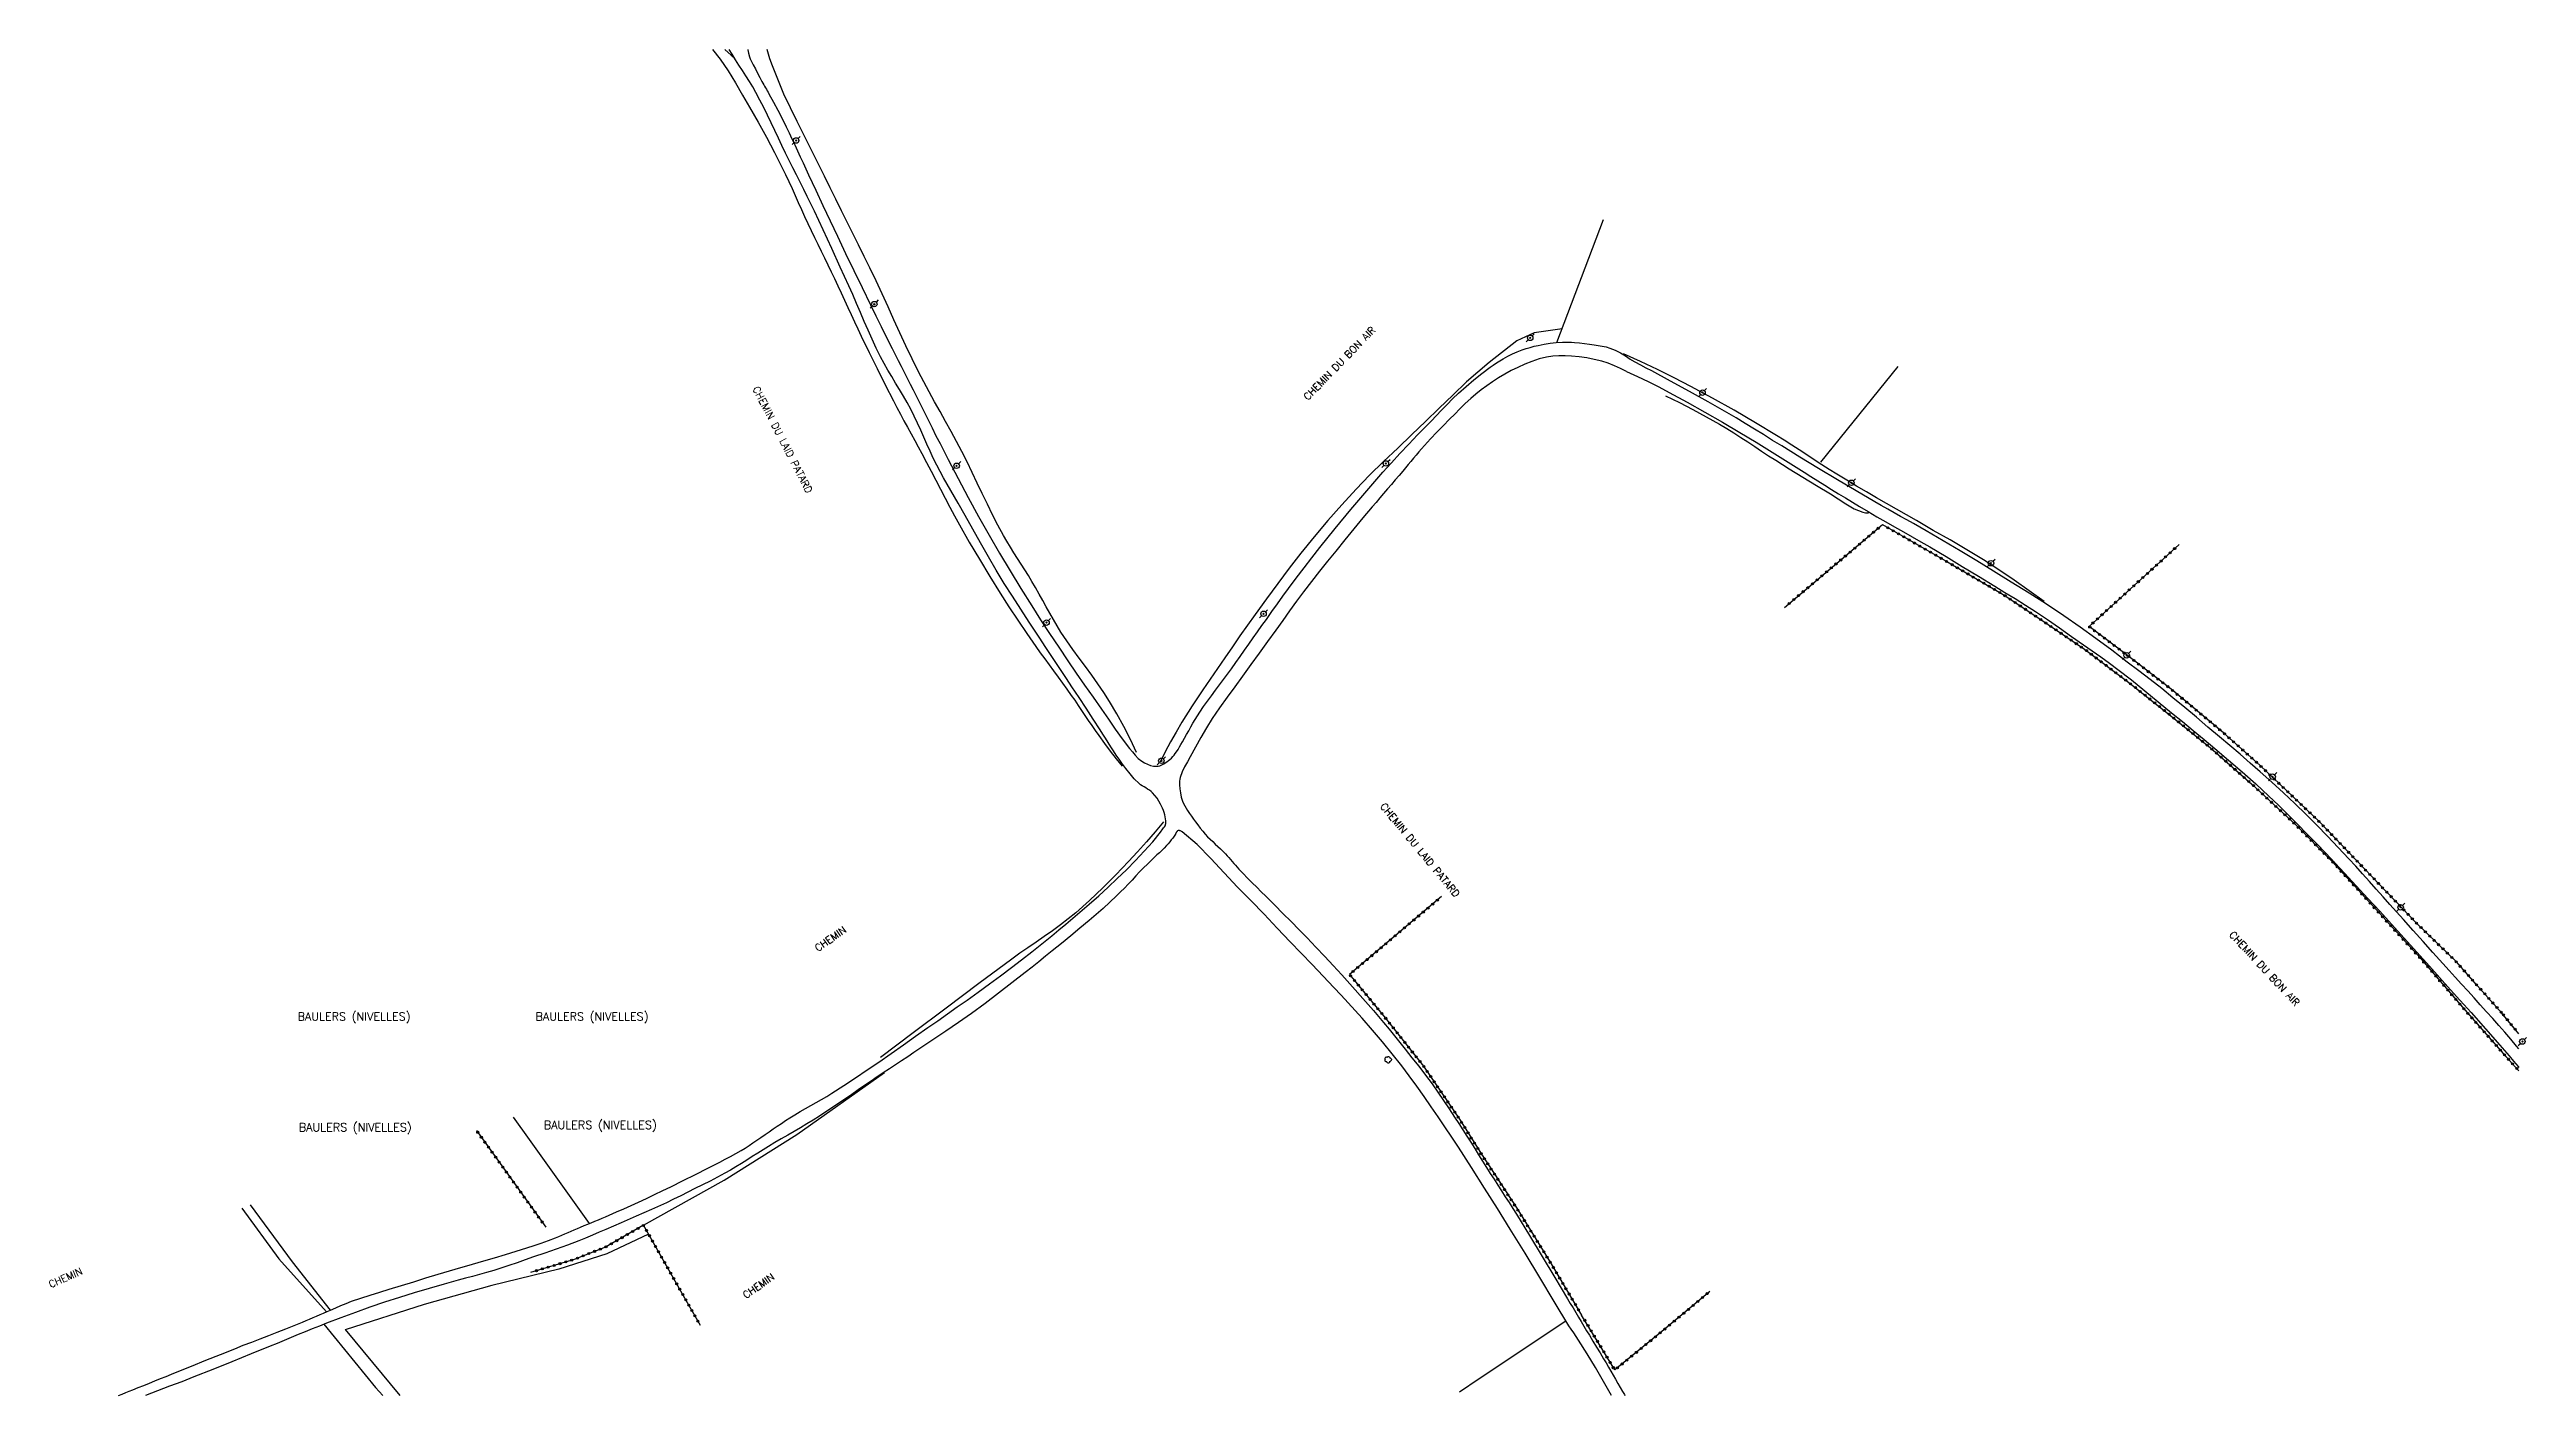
# Model space of a CAD drawing. Header units: millimetres. Extents: x 147000 to 148002, y 145000 to 146001.
# Drawn here: x 147397 to 148002, y 145671 to 146000 of the extents above; entities that cross this region are included whole.
import ezdxf
from ezdxf.enums import TextEntityAlignment as Align

# ---------------------------------------------------------------- set-up
doc = ezdxf.new("R2010")
doc.units = ezdxf.units.MM
doc.layers.get('0').update_dxf_attribs({"linetype": 'CONTINUOUS'})
for name, color, linetype in [('W0017', 7, 'CONTINUOUS'), ('W0071', 7, 'CONTINUOUS'), ('W0211', 2, 'CONTINUOUS'), ('W0300', 7, 'CONTINUOUS'), ('W0322', 7, 'CONTINUOUS'), ('W0323', 7, 'CONTINUOUS'), ('W0330', 7, 'CONTINUOUS'), ('W0473', 7, 'CONTINUOUS'), ('W0980', 7, 'CONTINUOUS'), ('W0989', 7, 'CONTINUOUS')]:
    doc.layers.add(name, color=color, linetype=linetype)
doc.styles.get("Standard").update_dxf_attribs({"font": 'romans.shx', "width": 0.85})

msp = doc.modelspace()

# ---------------------------------------------------------------- texts
at = {"layer": 'W0980'}
for p in [(147471, 145763.49), (147529.15, 145763.49), (147471.29, 145736.41), (147531.18, 145736.99)]:
    msp.add_text('BAULERS (NIVELLES)', height=2, dxfattribs=at).set_placement(p, align=Align.MIDDLE)
at = {"layer": 'W0989'}
for s, rotation, p in [('CHEMIN DU BON AIR', 45.76521, (147704.06, 145914.11)), ('CHEMIN DU LAID PATARD  ', 297.18367, (147568.33, 145917.12)), ('CHEMIN DU LAID PATARD  ', 309.49187, (147721.59, 145814.94)), ('CHEMIN', 35.12007, (147584.35, 145779.39)), ('CHEMIN DU BON AIR', 312.96036, (147929.03, 145783.51)), ('CHEMIN', 23.74011, (147396.85, 145697.24)), ('CHEMIN', 35.12007, (147566.77, 145694.56))]:
    msp.add_text(s, height=1.75, rotation=rotation, dxfattribs=at).set_placement(p)

# ---------------------------------------------------------------- blocks, each defined once
blk = doc.blocks.new('T473')
for p, q in [((-0.166667, 0.166667), (0.166667, -0.166667)), ((-0.166667, -0.166667), (0.166667, 0.166667)), ((0.500001, 0.500001), (1.000002, 1.000002)), ((-1.000002, -1.000002), (-0.500001, -0.500001))]:
    blk.add_line(p, q)
blk.add_ellipse((0, 0), major_axis=(0.471405, 0.471405), ratio=1, start_param=5.4977871438, end_param=11.780972451)
blk = doc.blocks.new('T300')
for p, q in [((-0.8, 0.51), (-0.86, 0.34)), ((-0.86, 0.34), (-0.86, 0.17)), ((-0.86, 0.17), (-0.74, 0.06)), ((-0.69, 0.63), (-0.8, 0.51)), ((-0.8, -0.06), (-0.74, 0.06)), ((-0.74, 0.06), (-0.69, 0.11)), ((-0.57, 0.69), (-0.69, 0.63)), ((-0.46, 0.69), (-0.57, 0.69)), ((-0.29, 0.63), (-0.46, 0.69)), ((-0.29, 0.63), (-0.17, 0.74)), ((-0.23, 0.57), (-0.29, 0.63)), ((-0.17, 0.74), (-0.06, 0.8)), ((-0.06, 0.8), (0.06, 0.8)), ((0.06, 0.8), (0.23, 0.74)), ((0.23, 0.74), (0.34, 0.63)), ((0.34, 0.63), (0.4, 0.51)), ((0.46, 0.46), (0.34, 0.46)), ((0.4, 0.51), (0.4, 0.46)), ((0.57, 0.4), (0.46, 0.46)), ((0.57, 0.4), (0.69, 0.29)), ((0.69, 0.29), (0.74, 0.17)), ((0.74, 0.06), (0.69, -0.17)), ((0.74, 0.17), (0.74, 0.06)), ((-0.8, -0.17), (-0.8, -0.06)), ((-0.8, -0.23), (-0.8, -0.17)), ((-0.74, -0.34), (-0.8, -0.23)), ((-0.69, -0.4), (-0.74, -0.34)), ((-0.51, -0.46), (-0.69, -0.4)), ((-0.4, -0.46), (-0.51, -0.46)), ((-0.4, -0.46), (-0.34, -0.46)), ((-0.34, -0.46), (-0.34, -0.4)), ((-0.34, -0.51), (-0.34, -0.46)), ((-0.29, -0.63), (-0.34, -0.51)), ((-0.17, -0.74), (-0.29, -0.63)), ((-0.06, -0.8), (-0.17, -0.74)), ((0.06, -0.8), (-0.06, -0.8)), ((0.17, -0.74), (0.06, -0.8)), ((0.23, -0.69), (0.17, -0.74)), ((0.29, -0.46), (0.23, -0.46)), ((0.29, -0.63), (0.23, -0.69)), ((0.46, -0.4), (0.29, -0.46)), ((0.34, -0.51), (0.29, -0.63)), ((0.34, -0.51), (0.34, -0.46)), ((0.57, -0.34), (0.46, -0.4)), ((0.63, -0.29), (0.57, -0.34)), ((0.69, -0.17), (0.63, -0.29))]:
    blk.add_line(p, q)
blk = doc.blocks.new('t323o')
at = {"color": 0, "linetype": 'Continuous'}
for radius in [0.25, 0.15]:
    blk.add_circle((0, 0), radius, dxfattribs=at)
blk = doc.blocks.new('t322o')
at = {"color": 0, "linetype": 'Continuous'}
for radius in [0.25, 0.15]:
    blk.add_circle((0, 0), radius, dxfattribs=at)

# ---------------------------------------------------------------- linework, layer by layer
at = {"layer": 'W0017'}
msp.add_lwpolyline([(147561.59, 146000), (147561.63, 145999.97), (147562.38, 145999.29), (147563.15, 145998.62), (147563.93, 145997.97)], dxfattribs=at)
at = {"layer": 'W0071'}
for points in [[(147413.45, 145671), (147414.32, 145671.34), (147415.19, 145671.69), (147416.05, 145672.03), (147416.92, 145672.38), (147418.28, 145672.92), (147419.64, 145673.47), (147420.99, 145674.02), (147422.35, 145674.57), (147423.71, 145675.12), (147425.06, 145675.67), (147426.42, 145676.22), (147427.78, 145676.77), (147431.29, 145678.19), (147434.81, 145679.62), (147438.32, 145681.03), (147441.85, 145682.44), (147443.92, 145683.26), (147445.99, 145684.06), (147448.07, 145684.86), (147450.15, 145685.66), (147452.23, 145686.46), (147454.3, 145687.28), (147456.37, 145688.1), (147458.43, 145688.94), (147459.29, 145689.3), (147460.14, 145689.66), (147460.99, 145690.03), (147461.84, 145690.4), (147462.69, 145690.78), (147463.54, 145691.15), (147464.4, 145691.52), (147465.25, 145691.89), (147466.52, 145692.43), (147467.79, 145692.98), (147469.06, 145693.52), (147470.35, 145694.02), (147472.65, 145694.81), (147474.96, 145695.54), (147477.29, 145696.24), (147479.61, 145696.95), (147482.59, 145697.88), (147485.56, 145698.81), (147488.54, 145699.72), (147491.53, 145700.63), (147492.92, 145701.05), (147494.32, 145701.46), (147495.72, 145701.87), (147497.12, 145702.27), (147498.52, 145702.68), (147499.92, 145703.08), (147501.32, 145703.49), (147502.71, 145703.9), (147505.35, 145704.68), (147507.99, 145705.46), (147510.62, 145706.25), (147513.25, 145707.08), (147515, 145707.67), (147516.75, 145708.27), (147518.49, 145708.89), (147520.21, 145709.54), (147520.99, 145709.85), (147521.76, 145710.17), (147522.52, 145710.49), (147523.28, 145710.82), (147524.05, 145711.16), (147524.81, 145711.49), (147525.57, 145711.82), (147526.34, 145712.15), (147527.21, 145712.51), (147528.08, 145712.88), (147528.96, 145713.24), (147529.83, 145713.6), (147530.7, 145713.97), (147531.58, 145714.33), (147532.45, 145714.7), (147533.32, 145715.07), (147535.11, 145715.85), (147536.91, 145716.63), (147538.7, 145717.41), (147540.48, 145718.22), (147542.47, 145719.15), (147544.44, 145720.11), (147546.42, 145721.07), (147548.39, 145722.04), (147551.4, 145723.53), (147554.41, 145725.02), (147557.4, 145726.54), (147560.39, 145728.07), (147561.69, 145728.74), (147563, 145729.42), (147564.29, 145730.11), (147565.56, 145730.85), (147566.54, 145731.46), (147567.5, 145732.1), (147568.46, 145732.76), (147569.42, 145733.41), (147570.42, 145734.09), (147571.42, 145734.77), (147572.41, 145735.46), (147573.41, 145736.15), (147574.4, 145736.84), (147575.41, 145737.51), (147576.42, 145738.18), (147577.44, 145738.83), (147578.71, 145739.62), (147580, 145740.38), (147581.3, 145741.13), (147582.6, 145741.86), (147583.91, 145742.6), (147585.2, 145743.34), (147586.5, 145744.1), (147587.77, 145744.88), (147590.67, 145746.73), (147593.55, 145748.63), (147596.4, 145750.56), (147599.24, 145752.5), (147602.24, 145754.58), (147605.23, 145756.68), (147608.21, 145758.8), (147611.2, 145760.91), (147613.6, 145762.59), (147616, 145764.27), (147618.39, 145765.96), (147620.77, 145767.66), (147623.5, 145769.62), (147626.23, 145771.59), (147628.93, 145773.58), (147631.62, 145775.6), (147634.11, 145777.52), (147636.57, 145779.45), (147639.02, 145781.41), (147641.46, 145783.38), (147643.18, 145784.79), (147644.9, 145786.22), (147646.61, 145787.65), (147648.3, 145789.1), (147650.63, 145791.12), (147652.96, 145793.15), (147655.25, 145795.22), (147657.5, 145797.33), (147659.73, 145799.52), (147661.92, 145801.74), (147664.06, 145804.01), (147666.14, 145806.34), (147666.8, 145807.11), (147667.43, 145807.91), (147668.04, 145808.72), (147668.64, 145809.54), (147668.82, 145809.77), (147669, 145810), (147669.16, 145810.24), (147669.28, 145810.51), (147669.31, 145810.63), (147669.33, 145810.74), (147669.34, 145810.86), (147669.35, 145810.98), (147669.34, 145811.1), (147669.34, 145811.21), (147669.33, 145811.33), (147669.32, 145811.45), (147669.27, 145811.96), (147669.2, 145812.47), (147669.1, 145812.97), (147668.97, 145813.47), (147668.79, 145814), (147668.57, 145814.52), (147668.33, 145815.02), (147668.07, 145815.51), (147667.64, 145816.25), (147667.2, 145816.98), (147666.69, 145817.67), (147666.12, 145818.32), (147665.75, 145818.66), (147665.34, 145818.96), (147664.91, 145819.23), (147664.47, 145819.49), (147664.04, 145819.74), (147663.61, 145820.01), (147663.19, 145820.3), (147662.8, 145820.62), (147661.65, 145821.76), (147660.6, 145822.99), (147659.6, 145824.27), (147658.64, 145825.56), (147657.92, 145826.54), (147657.23, 145827.55), (147656.56, 145828.57), (147655.91, 145829.59), (147655.26, 145830.62), (147654.62, 145831.65), (147653.97, 145832.68), (147653.31, 145833.7), (147651.59, 145836.34), (147649.86, 145838.98), (147648.14, 145841.62), (147646.41, 145844.25), (147645.1, 145846.23), (147643.79, 145848.2), (147642.47, 145850.17), (147641.16, 145852.14), (147639.84, 145854.11), (147638.53, 145856.09), (147637.23, 145858.07), (147635.93, 145860.06), (147633.9, 145863.2), (147631.88, 145866.35), (147629.88, 145869.51), (147627.93, 145872.71), (147625.99, 145876.03), (147624.1, 145879.38), (147622.22, 145882.74), (147620.34, 145886.09), (147618.58, 145889.15), (147616.8, 145892.2), (147615.04, 145895.28), (147613.38, 145898.39), (147612.54, 145900.08), (147611.74, 145901.79), (147610.97, 145903.5), (147610.22, 145905.23), (147609.46, 145906.95), (147608.69, 145908.67), (147607.89, 145910.37), (147607.04, 145912.06), (147606.16, 145913.69), (147605.24, 145915.3), (147604.29, 145916.89), (147603.33, 145918.47), (147602.37, 145920.06), (147601.42, 145921.65), (147600.51, 145923.27), (147599.64, 145924.9), (147598.58, 145927.04), (147597.57, 145929.19), (147596.6, 145931.36), (147595.65, 145933.55), (147594.72, 145935.73), (147593.78, 145937.92), (147592.83, 145940.1), (147591.86, 145942.27), (147589.79, 145946.84), (147587.71, 145951.4), (147585.61, 145955.95), (147583.47, 145960.49), (147582.61, 145962.27), (147581.74, 145964.04), (147580.86, 145965.81), (147579.98, 145967.58), (147579.1, 145969.35), (147578.21, 145971.12), (147577.33, 145972.88), (147576.45, 145974.66), (147575.55, 145976.51), (147574.67, 145978.37), (147573.79, 145980.24), (147572.92, 145982.11), (147572.03, 145983.97), (147571.12, 145985.82), (147570.18, 145987.66), (147569.2, 145989.48), (147568.42, 145990.85), (147567.6, 145992.2), (147566.76, 145993.54), (147565.91, 145994.87), (147565.05, 145996.2), (147564.19, 145997.52), (147563.35, 145998.86), (147562.64, 146000)], [(147567.21, 146000), (147567.22, 145999.91), (147567.4, 145999.07), (147567.63, 145998.25), (147567.82, 145997.74), (147568.05, 145997.25), (147568.3, 145996.77), (147568.55, 145996.29), (147569.07, 145995.25), (147569.59, 145994.21), (147570.12, 145993.18), (147570.67, 145992.15), (147570.88, 145991.77), (147571.09, 145991.4), (147571.3, 145991.03), (147571.52, 145990.65), (147571.74, 145990.28), (147571.95, 145989.91), (147572.16, 145989.54), (147572.37, 145989.16), (147573.46, 145987.16), (147574.52, 145985.15), (147575.57, 145983.12), (147576.59, 145981.09), (147577.3, 145979.64), (147577.99, 145978.17), (147578.68, 145976.71), (147579.35, 145975.24), (147580.03, 145973.76), (147580.7, 145972.29), (147581.37, 145970.82), (147582.05, 145969.36), (147583.81, 145965.6), (147585.56, 145961.84), (147587.32, 145958.09), (147589.1, 145954.34), (147591.1, 145950.15), (147593.11, 145945.97), (147595.14, 145941.79), (147597.17, 145937.62), (147598.48, 145934.94), (147599.8, 145932.26), (147601.12, 145929.58), (147602.45, 145926.91), (147603.18, 145925.46), (147603.92, 145924.01), (147604.66, 145922.57), (147605.4, 145921.12), (147606.14, 145919.68), (147606.88, 145918.23), (147607.62, 145916.79), (147608.35, 145915.34), (147609.33, 145913.39), (147610.3, 145911.45), (147611.26, 145909.5), (147612.23, 145907.55), (147613.19, 145905.6), (147614.17, 145903.66), (147615.15, 145901.72), (147616.15, 145899.78), (147618.59, 145895.13), (147621.06, 145890.48), (147623.58, 145885.87), (147626.16, 145881.28), (147628.7, 145876.92), (147631.29, 145872.59), (147633.92, 145868.29), (147636.59, 145864.01), (147638.75, 145860.62), (147640.95, 145857.25), (147643.17, 145853.91), (147645.41, 145850.57), (147647.45, 145847.59), (147649.51, 145844.63), (147651.58, 145841.68), (147653.66, 145838.74), (147655.33, 145836.32), (147656.99, 145833.89), (147658.69, 145831.48), (147660.5, 145829.16), (147661.17, 145828.33), (147661.87, 145827.49), (147662.62, 145826.71), (147663.47, 145826.02), (147664.15, 145825.62), (147664.86, 145825.29), (147665.6, 145825.03), (147666.37, 145824.85), (147666.74, 145824.81), (147667.12, 145824.8), (147667.49, 145824.83), (147667.86, 145824.91), (147668.22, 145825.04), (147668.56, 145825.23), (147668.88, 145825.43), (147669.19, 145825.64), (147669.58, 145825.91), (147669.97, 145826.18), (147670.34, 145826.48), (147670.7, 145826.79), (147671.04, 145827.15), (147671.36, 145827.52), (147671.66, 145827.91), (147671.94, 145828.31), (147672.33, 145828.91), (147672.69, 145829.52), (147673.04, 145830.14), (147673.39, 145830.75), (147673.92, 145831.66), (147674.44, 145832.58), (147674.95, 145833.49), (147675.47, 145834.41), (147675.99, 145835.32), (147676.52, 145836.23), (147677.07, 145837.13), (147677.64, 145838.01), (147678.56, 145839.38), (147679.5, 145840.72), (147680.48, 145842.05), (147681.46, 145843.37), (147682.45, 145844.68), (147683.44, 145845.99), (147684.43, 145847.3), (147685.39, 145848.63), (147686.47, 145850.14), (147687.53, 145851.64), (147688.6, 145853.15), (147689.66, 145854.66), (147690.72, 145856.18), (147691.78, 145857.69), (147692.84, 145859.2), (147693.91, 145860.7), (147695.26, 145862.6), (147696.61, 145864.5), (147697.97, 145866.39), (147699.35, 145868.27), (147701.23, 145870.79), (147703.12, 145873.3), (147705.04, 145875.79), (147706.98, 145878.26), (147710.76, 145882.93), (147714.58, 145887.56), (147718.45, 145892.15), (147722.39, 145896.69), (147724.46, 145899), (147726.56, 145901.28), (147728.69, 145903.54), (147730.83, 145905.79), (147731.95, 145906.95), (147733.09, 145908.11), (147734.23, 145909.27), (147735.37, 145910.43), (147736.72, 145911.83), (147738.06, 145913.25), (147739.42, 145914.64), (147740.83, 145915.99), (147742.7, 145917.65), (147744.63, 145919.26), (147746.6, 145920.82), (147748.6, 145922.32), (147749.37, 145922.87), (147750.14, 145923.41), (147750.94, 145923.92), (147751.75, 145924.4), (147752.89, 145925.01), (147754.05, 145925.58), (147755.23, 145926.11), (147756.44, 145926.59), (147757.39, 145926.92), (147758.36, 145927.2), (147759.33, 145927.45), (147760.31, 145927.67), (147761.79, 145927.96), (147763.28, 145928.19), (147764.77, 145928.37), (147766.27, 145928.48), (147767.01, 145928.5), (147767.75, 145928.48), (147768.49, 145928.44), (147769.23, 145928.39), (147770.44, 145928.28), (147771.64, 145928.16), (147772.84, 145928.01), (147774.04, 145927.83), (147775.01, 145927.68), (147775.97, 145927.53), (147776.94, 145927.32), (147777.87, 145927.03), (147779.18, 145926.49), (147780.44, 145925.85), (147781.64, 145925.11), (147782.79, 145924.29)], [(147781.95, 145921.33), (147780.48, 145922.07), (147778.98, 145922.72), (147777.44, 145923.3), (147775.88, 145923.79), (147774.05, 145924.26), (147772.2, 145924.64), (147770.33, 145924.91), (147768.45, 145925.08), (147766.93, 145925.15), (147765.41, 145925.15), (147763.89, 145925.04), (147762.38, 145924.82), (147760.56, 145924.36), (147758.78, 145923.76), (147757.04, 145923.05), (147755.33, 145922.29), (147753.73, 145921.51), (147752.17, 145920.67), (147750.64, 145919.76), (147749.14, 145918.8), (147747.77, 145917.83), (147746.43, 145916.82), (147745.13, 145915.76), (147743.85, 145914.67), (147742.51, 145913.45), (147741.21, 145912.19), (147739.93, 145910.9), (147738.66, 145909.61), (147737.11, 145908.03), (147735.56, 145906.44), (147734.03, 145904.83), (147732.53, 145903.19), (147731.86, 145902.43), (147731.19, 145901.66), (147730.54, 145900.88), (147729.89, 145900.1), (147729.24, 145899.32), (147728.59, 145898.53), (147727.94, 145897.75), (147727.29, 145896.97), (147726.35, 145895.87), (147725.41, 145894.78), (147724.47, 145893.68), (147723.53, 145892.59), (147722.58, 145891.5), (147721.64, 145890.4), (147720.71, 145889.31), (147719.77, 145888.2), (147717.53, 145885.52), (147715.3, 145882.83), (147713.08, 145880.13), (147710.87, 145877.41), (147708.88, 145874.94), (147706.91, 145872.46), (147704.95, 145869.97), (147703.02, 145867.45), (147701.29, 145865.13), (147699.6, 145862.78), (147697.92, 145860.43), (147696.23, 145858.08), (147694.2, 145855.27), (147692.17, 145852.46), (147690.15, 145849.64), (147688.12, 145846.83), (147686.23, 145844.25), (147684.33, 145841.69), (147682.45, 145839.1), (147680.66, 145836.45), (147679.25, 145834.16), (147677.9, 145831.83), (147676.6, 145829.48), (147675.33, 145827.11), (147674.65, 145825.9), (147673.95, 145824.68), (147673.32, 145823.41), (147672.84, 145822.08), (147672.74, 145821.63), (147672.69, 145821.18), (147672.68, 145820.72), (147672.69, 145820.27), (147672.77, 145819.27), (147672.91, 145818.27), (147673.13, 145817.28), (147673.42, 145816.31), (147673.67, 145815.7), (147673.97, 145815.11), (147674.31, 145814.54), (147674.65, 145813.98), (147675.12, 145813.27), (147675.61, 145812.58), (147676.12, 145811.91), (147676.63, 145811.23), (147677.2, 145810.47), (147677.77, 145809.7), (147678.36, 145808.95), (147678.99, 145808.22), (147679.57, 145807.58), (147680.18, 145806.97), (147680.8, 145806.38), (147681.43, 145805.79), (147682.06, 145805.2), (147682.69, 145804.61), (147683.31, 145804.01), (147683.91, 145803.4), (147684.33, 145802.94), (147684.74, 145802.48), (147685.14, 145802.01), (147685.54, 145801.54), (147685.94, 145801.07), (147686.35, 145800.6), (147686.76, 145800.14), (147687.17, 145799.68), (147688.25, 145798.55), (147689.34, 145797.43), (147690.44, 145796.32), (147691.55, 145795.22), (147692.67, 145794.12), (147693.78, 145793.03), (147694.89, 145791.93), (147695.99, 145790.82), (147697.97, 145788.83), (147699.96, 145786.84), (147701.93, 145784.84), (147703.89, 145782.83), (147706.03, 145780.59), (147708.17, 145778.34), (147710.28, 145776.08), (147712.38, 145773.79), (147714.96, 145770.91), (147717.53, 145768.01), (147720.07, 145765.09), (147722.57, 145762.14), (147723.9, 145760.54), (147725.21, 145758.93), (147726.51, 145757.3), (147727.8, 145755.68), (147729.48, 145753.57), (147731.15, 145751.46), (147732.81, 145749.33), (147734.41, 145747.16), (147735.83, 145745.16), (147737.21, 145743.12), (147738.57, 145741.07), (147739.92, 145739.01), (147740.91, 145737.49), (147741.9, 145735.96), (147742.87, 145734.42), (147743.85, 145732.88), (147744.82, 145731.35), (147745.78, 145729.81), (147746.76, 145728.27), (147747.73, 145726.73), (147748.64, 145725.3), (147749.56, 145723.87), (147750.47, 145722.44), (147751.39, 145721.01), (147752.3, 145719.58), (147753.21, 145718.15), (147754.12, 145716.72), (147755.02, 145715.28), (147758.18, 145710.14), (147761.3, 145704.98), (147764.4, 145699.81), (147767.51, 145694.64), (147768.18, 145693.52), (147768.85, 145692.41), (147769.51, 145691.29), (147770.18, 145690.18), (147770.85, 145689.06), (147771.51, 145687.95), (147772.18, 145686.83), (147772.85, 145685.72), (147773.72, 145684.28), (147774.59, 145682.83), (147775.46, 145681.39), (147776.33, 145679.94)], [(148000, 145755.75), (147999.43, 145756.41), (147997.98, 145758.09), (147996.52, 145759.77), (147995.06, 145761.45), (147993.59, 145763.12), (147992.07, 145764.81), (147990.55, 145766.5), (147989.02, 145768.19), (147987.49, 145769.87), (147985.96, 145771.55), (147984.43, 145773.23), (147982.9, 145774.91), (147981.37, 145776.6), (147978.96, 145779.27), (147976.56, 145781.95), (147974.16, 145784.63), (147971.75, 145787.31), (147970.09, 145789.18), (147968.43, 145791.04), (147966.77, 145792.91), (147965.11, 145794.78), (147963.45, 145796.65), (147961.78, 145798.51), (147960.1, 145800.36), (147958.4, 145802.2), (147955.83, 145804.95), (147953.24, 145807.68), (147950.62, 145810.38), (147947.96, 145813.05), (147945.21, 145815.7), (147942.42, 145818.31), (147939.6, 145820.89), (147936.76, 145823.44), (147934.31, 145825.6), (147931.83, 145827.73), (147929.33, 145829.84), (147926.84, 145831.96), (147924, 145834.38), (147921.17, 145836.8), (147918.32, 145839.2), (147915.44, 145841.57), (147912.69, 145843.79), (147909.91, 145845.98), (147907.11, 145848.14), (147904.29, 145850.28), (147900.47, 145853.17), (147896.62, 145856.03), (147892.74, 145858.84), (147888.81, 145861.58), (147884.57, 145864.4), (147880.28, 145867.14), (147875.95, 145869.82), (147871.62, 145872.49), (147867.52, 145875), (147863.41, 145877.48), (147859.28, 145879.93), (147855.14, 145882.36), (147853.58, 145883.25), (147852.02, 145884.14), (147850.45, 145885.01), (147848.88, 145885.88), (147847.31, 145886.75), (147845.74, 145887.62), (147844.17, 145888.51), (147842.62, 145889.4), (147838.02, 145892.1), (147833.44, 145894.83), (147828.87, 145897.59), (147824.31, 145900.35), (147822.08, 145901.71), (147819.85, 145903.09), (147817.63, 145904.47), (147815.41, 145905.86), (147813.18, 145907.24), (147810.95, 145908.61), (147808.7, 145909.96), (147806.45, 145911.29), (147801.89, 145913.89), (147797.29, 145916.41), (147792.68, 145918.91), (147788.07, 145921.42), (147786.73, 145922.14), (147785.4, 145922.87), (147784.06, 145923.6), (147782.72, 145924.32)], [(147781.94, 145921.3), (147784.58, 145920.08), (147787.2, 145918.82), (147789.8, 145917.52), (147792.38, 145916.18), (147796.74, 145913.82), (147801.06, 145911.39), (147805.35, 145908.9), (147809.62, 145906.39), (147813.57, 145904.01), (147817.49, 145901.59), (147821.4, 145899.14), (147825.31, 145896.71), (147827, 145895.66), (147828.69, 145894.6), (147830.37, 145893.54), (147832.05, 145892.48), (147833.74, 145891.43), (147835.43, 145890.38), (147837.13, 145889.34), (147838.83, 145888.31), (147840.96, 145887.04), (147843.11, 145885.8), (147845.26, 145884.56), (147847.41, 145883.34), (147849.57, 145882.11), (147851.72, 145880.89), (147853.87, 145879.65), (147856.01, 145878.4), (147859.99, 145876.04), (147863.97, 145873.65), (147867.93, 145871.26), (147871.89, 145868.84), (147874.39, 145867.31), (147876.9, 145865.78), (147879.39, 145864.22), (147881.86, 145862.63), (147884.82, 145860.64), (147887.76, 145858.6), (147890.67, 145856.55), (147893.59, 145854.49), (147895.7, 145853), (147897.81, 145851.52), (147899.91, 145850.02), (147901.98, 145848.48), (147905.31, 145845.89), (147908.58, 145843.23), (147911.83, 145840.54), (147915.09, 145837.87), (147917.75, 145835.71), (147920.41, 145833.55), (147923.05, 145831.37), (147925.68, 145829.17), (147929.03, 145826.3), (147932.36, 145823.42), (147935.66, 145820.49), (147938.91, 145817.51), (147941.27, 145815.26), (147943.6, 145812.97), (147945.9, 145810.65), (147948.18, 145808.32), (147950.49, 145805.94), (147952.78, 145803.54), (147955.06, 145801.12), (147957.33, 145798.7), (147960.22, 145795.59), (147963.09, 145792.47), (147965.96, 145789.35), (147968.81, 145786.21), (147971.93, 145782.79), (147975.03, 145779.36), (147978.13, 145775.92), (147981.23, 145772.47), (147984.77, 145768.53), (147988.32, 145764.59), (147991.84, 145760.64), (147995.34, 145756.65), (147996.47, 145755.35), (147997.58, 145754.04), (147998.69, 145752.73), (147999.8, 145751.41), (148000, 145751.17)], [(147767.81, 145688.03), (147764.28, 145693.96), (147760.72, 145699.87), (147757.13, 145705.77), (147753.51, 145711.64), (147750.38, 145716.68), (147747.23, 145721.7), (147744.05, 145726.7), (147740.83, 145731.68), (147739.2, 145734.17), (147737.56, 145736.64), (147735.9, 145739.1), (147734.21, 145741.55), (147732.44, 145744.08), (147730.66, 145746.6), (147728.85, 145749.1), (147726.99, 145751.56), (147724.65, 145754.53), (147722.26, 145757.45), (147719.83, 145760.33), (147717.35, 145763.19), (147715.65, 145765.09), (147713.92, 145766.97), (147712.17, 145768.83), (147710.42, 145770.69), (147707.77, 145773.5), (147705.11, 145776.31), (147702.44, 145779.11), (147699.77, 145781.91), (147696.55, 145785.26), (147693.34, 145788.62), (147690.11, 145791.96), (147686.86, 145795.29), (147683.6, 145798.74), (147680.38, 145802.27), (147677.01, 145805.69), (147673.34, 145808.76), (147673.22, 145808.84), (147673.09, 145808.92), (147672.95, 145808.99), (147672.81, 145809.04), (147672.7, 145809.07), (147672.57, 145809.09), (147672.45, 145809.1), (147672.33, 145809.07), (147672.23, 145809.03), (147672.15, 145808.96), (147672.09, 145808.89), (147672.02, 145808.81), (147671.97, 145808.74), (147671.93, 145808.66), (147671.89, 145808.58), (147671.85, 145808.5), (147671.82, 145808.42), (147671.78, 145808.34), (147671.75, 145808.27), (147671.7, 145808.19), (147671.55, 145807.95), (147671.39, 145807.72), (147671.22, 145807.49), (147671.05, 145807.26), (147670.67, 145806.78), (147670.29, 145806.31), (147669.89, 145805.85), (147669.48, 145805.4), (147668.93, 145804.81), (147668.35, 145804.24), (147667.77, 145803.68), (147667.18, 145803.13), (147666.59, 145802.58), (147666, 145802.03), (147665.41, 145801.47), (147664.84, 145800.9), (147663.89, 145799.94), (147662.95, 145798.96), (147662.01, 145797.98), (147661.09, 145797), (147660.16, 145796.01), (147659.22, 145795.04), (147658.27, 145794.07), (147657.3, 145793.12), (147655.67, 145791.57), (147654, 145790.05), (147652.31, 145788.55), (147650.61, 145787.08), (147648.37, 145785.19), (147646.11, 145783.35), (147643.83, 145781.52), (147641.55, 145779.68), (147639.92, 145778.36), (147638.29, 145777.03), (147636.66, 145775.72), (147635.01, 145774.41), (147631.75, 145771.86), (147628.48, 145769.33), (147625.19, 145766.83), (147621.85, 145764.38), (147618.73, 145762.18), (147615.58, 145760.04), (147612.41, 145757.93), (147609.24, 145755.8), (147607.75, 145754.81), (147606.27, 145753.81), (147604.78, 145752.82), (147603.28, 145751.83), (147601.79, 145750.84), (147600.3, 145749.84), (147598.81, 145748.85), (147597.33, 145747.85), (147595.75, 145746.78), (147594.18, 145745.7), (147592.61, 145744.61), (147591.04, 145743.52), (147589.47, 145742.43), (147587.89, 145741.36), (147586.3, 145740.3), (147584.7, 145739.26), (147583.17, 145738.3), (147581.63, 145737.37), (147580.07, 145736.44), (147578.51, 145735.53), (147576.95, 145734.62), (147575.39, 145733.71), (147573.83, 145732.8), (147572.28, 145731.87), (147570.95, 145731.05), (147569.62, 145730.22), (147568.3, 145729.39), (147566.98, 145728.55), (147565.65, 145727.72), (147564.32, 145726.9), (147562.98, 145726.1), (147561.62, 145725.33), (147559.81, 145724.35), (147557.97, 145723.42), (147556.12, 145722.51), (147554.28, 145721.59), (147552.54, 145720.71), (147550.81, 145719.82), (147549.07, 145718.95), (147547.31, 145718.11), (147543.64, 145716.42), (147539.95, 145714.8), (147536.24, 145713.2), (147532.53, 145711.61), (147530.87, 145710.88), (147529.22, 145710.16), (147527.55, 145709.45), (147525.88, 145708.78), (147523.13, 145707.75), (147520.37, 145706.77), (147517.59, 145705.81), (147514.82, 145704.85), (147512.83, 145704.15), (147510.84, 145703.44), (147508.84, 145702.75), (147506.83, 145702.09), (147505.11, 145701.57), (147503.39, 145701.07), (147501.66, 145700.58), (147499.93, 145700.11), (147498.2, 145699.64), (147496.47, 145699.17), (147494.74, 145698.68), (147493.02, 145698.19), (147489.36, 145697.12), (147485.7, 145696.05), (147482.06, 145694.95), (147478.43, 145693.79), (147474.86, 145692.57), (147471.31, 145691.3), (147467.77, 145689.99), (147464.24, 145688.65), (147462.52, 145687.97), (147460.79, 145687.28), (147459.07, 145686.58), (147457.36, 145685.87), (147455.64, 145685.16), (147453.93, 145684.45), (147452.21, 145683.74), (147450.49, 145683.04), (147445.83, 145681.14), (147441.16, 145679.25), (147436.49, 145677.37), (147431.81, 145675.52), (147428.87, 145674.37), (147425.92, 145673.24), (147422.97, 145672.12), (147420.02, 145671)], [(147778.29, 145671), (147776.31, 145674.41), (147774.32, 145677.82), (147772.29, 145681.21), (147770.2, 145684.55), (147769.62, 145685.44), (147769.03, 145686.31), (147768.43, 145687.18), (147767.81, 145688.03)], [(147776.33, 145679.94), (147776.93, 145678.96), (147777.52, 145677.96), (147778.1, 145676.96), (147778.67, 145675.96), (147779.24, 145674.95), (147779.81, 145673.95), (147780.39, 145672.95), (147780.98, 145671.95), (147781.12, 145671.71), (147781.27, 145671.48), (147781.41, 145671.24), (147781.55, 145671)]]:
    msp.add_lwpolyline(points, dxfattribs=at)
at = {"layer": 'W0211'}
for points in [[(147558.58, 146000), (147560.43, 145997.65), (147562.41, 145994.81), (147564.22, 145991.87), (147565.94, 145988.88), (147567.65, 145985.88), (147569.72, 145982.24), (147571.74, 145978.56), (147573.71, 145974.86), (147575.61, 145971.12), (147576.44, 145969.44), (147577.24, 145967.73), (147578.02, 145966.03), (147578.78, 145964.31), (147579.54, 145962.59), (147580.31, 145960.88), (147581.08, 145959.17), (147581.87, 145957.46), (147582.67, 145955.78), (147583.48, 145954.09), (147584.3, 145952.41), (147585.12, 145950.73), (147585.94, 145949.06), (147586.76, 145947.38), (147587.57, 145945.69), (147588.38, 145944.01), (147589.2, 145942.26), (147590.01, 145940.5), (147590.82, 145938.74), (147591.63, 145936.98), (147592.44, 145935.22), (147593.25, 145933.46), (147594.07, 145931.71), (147594.9, 145929.96), (147596.83, 145925.98), (147598.78, 145922), (147600.76, 145918.04), (147602.78, 145914.1), (147603.63, 145912.48), (147604.49, 145910.87), (147605.36, 145909.27), (147606.23, 145907.67), (147607.11, 145906.07), (147607.98, 145904.47), (147608.85, 145902.87), (147609.72, 145901.27), (147610.87, 145899.09), (147612.01, 145896.9), (147613.14, 145894.71), (147614.27, 145892.52), (147615.4, 145890.33), (147616.55, 145888.15), (147617.72, 145885.98), (147618.91, 145883.82), (147621.32, 145879.59), (147623.79, 145875.39), (147626.32, 145871.22), (147628.89, 145867.08), (147631.01, 145863.79), (147633.18, 145860.53), (147635.38, 145857.29), (147637.61, 145854.06), (147638.67, 145852.56), (147639.75, 145851.07), (147640.83, 145849.58), (147641.92, 145848.1), (147643.01, 145846.62), (147644.1, 145845.13), (147645.18, 145843.64), (147646.24, 145842.14), (147647.09, 145840.92), (147647.92, 145839.69), (147648.75, 145838.45), (147649.58, 145837.21), (147650.4, 145835.98), (147651.24, 145834.74), (147652.08, 145833.52), (147652.94, 145832.31), (147654.34, 145830.4), (147655.76, 145828.51), (147657.21, 145826.64), (147658.68, 145824.79)], [(147662.18, 145828.15), (147660.68, 145831.35), (147659.08, 145834.5), (147657.39, 145837.59), (147655.59, 145840.64), (147654.2, 145842.82), (147652.74, 145844.96), (147651.24, 145847.06), (147649.7, 145849.15), (147648.16, 145851.22), (147646.64, 145853.31), (147645.16, 145855.44), (147643.73, 145857.6), (147642.79, 145859.12), (147641.88, 145860.66), (147641, 145862.21), (147640.13, 145863.78), (147639.26, 145865.34), (147638.4, 145866.9), (147637.52, 145868.46), (147636.61, 145870), (147635.76, 145871.41), (147634.88, 145872.81), (147634, 145874.2), (147633.11, 145875.58), (147632.23, 145876.97), (147631.36, 145878.37), (147630.51, 145879.79), (147629.69, 145881.22), (147628.33, 145883.74), (147627.02, 145886.29), (147625.75, 145888.86), (147624.51, 145891.44), (147623.28, 145894.03), (147622.04, 145896.61), (147620.77, 145899.18), (147619.48, 145901.73), (147618.18, 145904.19), (147616.86, 145906.63), (147615.52, 145909.05), (147614.17, 145911.48), (147612.83, 145913.9), (147611.5, 145916.33), (147610.19, 145918.78), (147608.93, 145921.25), (147607.37, 145924.38), (147605.86, 145927.54), (147604.38, 145930.71), (147602.92, 145933.9), (147601.47, 145937.08), (147600.01, 145940.26), (147598.54, 145943.43), (147597.03, 145946.6), (147595.67, 145949.41), (147594.29, 145952.22), (147592.89, 145955.02), (147591.49, 145957.82), (147590.1, 145960.61), (147588.7, 145963.41), (147587.32, 145966.22), (147585.95, 145969.03), (147582.64, 145975.71), (147579.26, 145982.37), (147576.04, 145989.11), (147573.2, 145996.02), (147572.61, 145997.7), (147572.07, 145999.4), (147571.91, 146000)], [(147883.99, 145865.08), (147880.35, 145867.72), (147876.66, 145870.29), (147872.93, 145872.8), (147869.16, 145875.24), (147865.11, 145877.73), (147861.01, 145880.12), (147856.89, 145882.47), (147852.78, 145884.84), (147850.35, 145886.26), (147847.91, 145887.66), (147845.46, 145889.06), (147843.02, 145890.45), (147840.58, 145891.86), (147838.15, 145893.27), (147835.73, 145894.71), (147833.32, 145896.17), (147831.46, 145897.32), (147829.62, 145898.51), (147827.79, 145899.7), (147825.97, 145900.91), (147824.14, 145902.12), (147822.31, 145903.31), (147820.46, 145904.49), (147818.6, 145905.64), (147813.43, 145908.76), (147808.22, 145911.81), (147802.97, 145914.79), (147797.65, 145917.66), (147793.59, 145919.76), (147789.48, 145921.78), (147785.34, 145923.73), (147781.17, 145925.6)], [(147742.84, 145918.77), (147739.48, 145915.55), (147736.13, 145912.33), (147732.79, 145909.1), (147729.45, 145905.86), (147726.01, 145902.56), (147722.56, 145899.28), (147719.15, 145895.96), (147715.83, 145892.55), (147712.34, 145888.73), (147708.94, 145884.84), (147705.61, 145880.88), (147702.35, 145876.88), (147699.48, 145873.2), (147696.68, 145869.47), (147693.92, 145865.71), (147691.19, 145861.93), (147689.31, 145859.3), (147687.45, 145856.65), (147685.61, 145853.99), (147683.79, 145851.32), (147681.1, 145847.42), (147678.42, 145843.51), (147675.78, 145839.57), (147673.26, 145835.55), (147671.85, 145833.16), (147670.49, 145830.74), (147669.19, 145828.29), (147667.94, 145825.81)], [(147791.48, 145915.37), (147794.83, 145913.73), (147798.14, 145912.03), (147801.41, 145910.25), (147804.64, 145908.41), (147806.4, 145907.37), (147808.13, 145906.29), (147809.84, 145905.18), (147811.54, 145904.07), (147813.24, 145902.94), (147814.94, 145901.82), (147816.65, 145900.71), (147818.37, 145899.61), (147821.69, 145897.53), (147825.02, 145895.46), (147828.36, 145893.41), (147831.73, 145891.4), (147833.64, 145890.19), (147835.54, 145888.93), (147837.54, 145887.76), (147839.67, 145886.89), (147840, 145886.8), (147840.34, 145886.76), (147840.68, 145886.75), (147841.02, 145886.77)], [(147668.78, 145811.26), (147666.71, 145808.76), (147664.6, 145806.31), (147662.43, 145803.9), (147660.23, 145801.53), (147657.13, 145798.29), (147653.98, 145795.09), (147650.74, 145791.98), (147647.38, 145789), (147645.5, 145787.48), (147643.58, 145786.01), (147641.63, 145784.59), (147639.65, 145783.2), (147637.66, 145781.83), (147635.67, 145780.46), (147633.7, 145779.08), (147631.74, 145777.66), (147623.69, 145771.7), (147615.65, 145765.71), (147607.64, 145759.68), (147599.66, 145753.63)]]:
    msp.add_lwpolyline(points, dxfattribs=at)
at = {"layer": 'W0322'}
for points in [[(147844.49, 145883.86), (147860.18, 145874.83)], [(148000, 145759.36), (147995.84, 145764.47)]]:
    msp.add_lwpolyline(points, dxfattribs=at)
at = {"layer": 'W0323'}
for points in [[(147820.5, 145863.61), (147844.49, 145883.86)], [(147995.84, 145764.47), (147989.85, 145771.16), (147984.69, 145776.98), (147975.09, 145786.31), (147951.25, 145811.19), (147936.75, 145824.96), (147927.76, 145833), (147914.97, 145843.64), (147904.3, 145851.9), (147894.94, 145858.95), (147916.97, 145879.01)], [(147860.17, 145874.83), (147873.94, 145866.8), (147882.67, 145860.97), (147893.87, 145853.39), (147904.69, 145845.27), (147914.15, 145837.82), (147924.6, 145829.31), (147934.7, 145820.45), (147945.2, 145810.7), (147954.34, 145801.56), (147964.26, 145790.65), (147975.84, 145777.94), (147986.18, 145765.89), (147996.81, 145753.87), (148000, 145750.34)], [(147736.74, 145792.96), (147714.24, 145773.91), (147722.97, 145763.31), (147732.32, 145751.51), (147741.1, 145738.57), (147746.61, 145729.72), (147755.09, 145716.77), (147763.27, 145703.56), (147770.96, 145690.66)], [(147500.88, 145735.79), (147517.83, 145712.18)], [(147555.65, 145688.07), (147551.2, 145695.89), (147541.74, 145712.6), (147532.46, 145707.29), (147524.79, 145704.26), (147514.12, 145701.08)], [(147802.3, 145696.44), (147790.53, 145686.61), (147779.04, 145677.23), (147770.96, 145690.66)]]:
    msp.add_lwpolyline(points, dxfattribs=at)
at = {"layer": 'W0330'}
for points in [[(147764.93, 145928.41), (147776.28, 145958.46)], [(147766.18, 145931.75), (147759.32, 145930.77), (147755.14, 145928.77), (147748.33, 145923.49), (147742.83, 145918.76)], [(147848.21, 145922.49), (147829.33, 145899.13)], [(147541.71, 145712.59), (147561.46, 145723.61), (147579.21, 145734.8), (147600.57, 145749.93)], [(147528.54, 145713.07), (147513.87, 145733.57), (147509.99, 145739.01)], [(147443.55, 145716.75), (147452.61, 145704.44), (147464.22, 145691.44)], [(147465.27, 145691.88), (147455.98, 145703.68), (147445.71, 145717.61)], [(147542.98, 145710.4), (147532.76, 145705.59), (147521.02, 145701.86), (147504.68, 145697.87), (147488.14, 145693.26), (147468.78, 145687.08)], [(147463.63, 145688.4), (147476.27, 145672.99), (147478.04, 145671)], [(147767.12, 145689.15), (147745.91, 145675.07), (147741.08, 145671.78)], [(147468.79, 145687.09), (147482.18, 145671)]]:
    msp.add_lwpolyline(points, dxfattribs=at)

# ---------------------------------------------------------------- block references
at = {"layer": 'W0300'}
msp.add_blockref('T300', (147723.72, 145753.02), dxfattribs=at)
at = {"layer": 'W0322'}
for p, rotation in [((147845.79, 145883.11), 330.1012353454948), ((147847.09, 145882.36), 330.1012353454948), ((147848.39, 145881.61), 330.1012353454948), ((147849.69, 145880.86), 330.1012353454948), ((147850.99, 145880.12), 330.1012353454948), ((147852.29, 145879.37), 330.1012353454948), ((147853.59, 145878.62), 330.1012353454948), ((147854.89, 145877.87), 330.1012353454948), ((147856.19, 145877.13), 330.1012353454948), ((147857.49, 145876.38), 330.1012353454948), ((147858.79, 145875.63), 330.1012353454948), ((147860.09, 145874.88), 330.1012353454948), ((147996.21, 145764.02), 129.1406787161097), ((147997.16, 145762.85), 129.1406787161097), ((147998.11, 145761.69), 129.1406787161097), ((147999.05, 145760.53), 129.1406787161097)]:
    msp.add_blockref('t322o', p, dxfattribs=dict(at, rotation=rotation))
at = {"layer": 'W0323'}
for p, rotation in [((147842.28, 145881.99), 40.16763369098831), ((147843.43, 145882.96), 40.16763369098831), ((147834.26, 145875.22), 40.16763369098831), ((147835.4, 145876.19), 40.16763369098831), ((147836.55, 145877.16), 40.16763369098831), ((147837.7, 145878.12), 40.16763369098831), ((147838.84, 145879.09), 40.16763369098831), ((147839.99, 145880.06), 40.16763369098831), ((147841.13, 145881.03), 40.16763369098831), ((147913.64, 145875.98), 42.31157491855769), ((147914.75, 145876.99), 42.31157491855769), ((147915.86, 145878), 42.31157491855769), ((147827.38, 145869.42), 40.16763369098831), ((147828.53, 145870.38), 40.16763369098831), ((147829.67, 145871.35), 40.16763369098831), ((147830.82, 145872.32), 40.16763369098831), ((147831.96, 145873.29), 40.16763369098831), ((147833.11, 145874.25), 40.16763369098831), ((147861.47, 145874.08), 329.7502917027879), ((147862.76, 145873.32), 329.7502917027879), ((147864.06, 145872.56), 329.7502917027879), ((147865.35, 145871.81), 329.7502917027879), ((147866.65, 145871.05), 329.7502917027879), ((147867.94, 145870.3), 329.7502917027879), ((147869.24, 145869.54), 329.7502917027879), ((147906.99, 145869.92), 42.31157491855769), ((147908.1, 145870.93), 42.31157491855769), ((147909.21, 145871.94), 42.31157491855769), ((147910.32, 145872.95), 42.31157491855769), ((147911.43, 145873.96), 42.31157491855769), ((147912.54, 145874.97), 42.31157491855769), ((147821.65, 145864.58), 40.16763369098831), ((147822.8, 145865.55), 40.16763369098831), ((147823.94, 145866.51), 40.16763369098831), ((147825.09, 145867.48), 40.16763369098831), ((147826.23, 145868.45), 40.16763369098831), ((147870.54, 145868.79), 329.7502917027879), ((147871.83, 145868.03), 329.7502917027879), ((147873.13, 145867.27), 329.7502917027879), ((147874.41, 145866.49), 326.2569495230867), ((147875.65, 145865.66), 326.2569495230867), ((147876.9, 145864.82), 326.2569495230867), ((147878.15, 145863.99), 326.2569495230867), ((147879.39, 145863.16), 326.2569495230867), ((147900.33, 145863.87), 42.31157491855769), ((147901.44, 145864.88), 42.31157491855769), ((147902.55, 145865.89), 42.31157491855769), ((147903.66, 145866.9), 42.31157491855769), ((147904.77, 145867.91), 42.31157491855769), ((147905.88, 145868.92), 42.31157491855769), ((147880.64, 145862.32), 326.2569495230867), ((147881.89, 145861.49), 326.2569495230867), ((147883.13, 145860.65), 325.9057775894883), ((147884.38, 145859.81), 325.9057775894883), ((147885.62, 145858.97), 325.9057775894883), ((147886.86, 145858.13), 325.9057775894883), ((147888.1, 145857.29), 325.9057775894883), ((147895.1, 145858.83), 143.0068689875512), ((147895.9, 145859.83), 42.31157491855769), ((147896.3, 145857.93), 143.0068689875512), ((147897.01, 145860.84), 42.31157491855769), ((147897.5, 145857.03), 143.0068689875512), ((147898.11, 145861.85), 42.31157491855769), ((147899.22, 145862.86), 42.31157491855769), ((147889.35, 145856.45), 325.9057775894883), ((147890.59, 145855.61), 325.9057775894883), ((147891.83, 145854.77), 325.9057775894883), ((147893.07, 145853.93), 325.9057775894883), ((147894.3, 145853.07), 323.1216322854913), ((147895.5, 145852.17), 323.1216322854913), ((147896.7, 145851.27), 323.1216322854913), ((147898.7, 145856.12), 143.0068689875512), ((147899.89, 145855.22), 143.0068689875512), ((147901.09, 145854.32), 143.0068689875512), ((147902.29, 145853.42), 143.0068689875512), ((147903.49, 145852.51), 143.0068689875512), ((147904.68, 145851.61), 142.2556847638489), ((147897.9, 145850.36), 323.1216322854913), ((147899.1, 145849.46), 323.1216322854913), ((147900.3, 145848.56), 323.1216322854913), ((147901.5, 145847.66), 323.1216322854913), ((147902.7, 145846.76), 323.1216322854913), ((147903.9, 145845.86), 323.1216322854913), ((147905.09, 145844.95), 321.8029692854317), ((147905.87, 145850.69), 142.2556847638489), ((147907.05, 145849.77), 142.2556847638489), ((147908.24, 145848.85), 142.2556847638489), ((147909.43, 145847.93), 142.2556847638489), ((147910.61, 145847.02), 142.2556847638489), ((147911.8, 145846.1), 142.2556847638489), ((147912.98, 145845.18), 142.2556847638489), ((147906.27, 145844.03), 321.8029692854317), ((147907.45, 145843.1), 321.8029692854317), ((147908.63, 145842.17), 321.8029692854317), ((147909.81, 145841.24), 321.8029692854317), ((147910.98, 145840.32), 321.8029692854317), ((147912.16, 145839.39), 321.8029692854317), ((147914.17, 145844.26), 142.2556847638489), ((147915.35, 145843.33), 140.2283820890113), ((147916.5, 145842.37), 140.2283820890113), ((147917.65, 145841.41), 140.2283820890113), ((147918.8, 145840.45), 140.2283820890113), ((147919.96, 145839.49), 140.2283820890113), ((147913.34, 145838.46), 321.8029692854317), ((147914.52, 145837.53), 320.8195044164328), ((147915.68, 145836.58), 320.8195044164328), ((147916.84, 145835.63), 320.8195044164328), ((147918, 145834.68), 320.8195044164328), ((147919.17, 145833.74), 320.8195044164328), ((147920.33, 145832.79), 320.8195044164328), ((147921.11, 145838.53), 140.2283820890113), ((147922.26, 145837.57), 140.2283820890113), ((147923.42, 145836.61), 140.2283820890113), ((147924.57, 145835.65), 140.2283820890113), ((147925.72, 145834.69), 140.2283820890113), ((147926.87, 145833.73), 140.2283820890113), ((147928.02, 145832.76), 138.2023723294858), ((147921.49, 145831.84), 320.8195044164328), ((147922.66, 145830.89), 320.8195044164328), ((147923.82, 145829.95), 320.8195044164328), ((147924.97, 145828.99), 318.7523207531219), ((147926.1, 145828), 318.7523207531219), ((147927.22, 145827.01), 318.7523207531219), ((147929.14, 145831.76), 138.2023723294858), ((147930.26, 145830.76), 138.2023723294858), ((147931.37, 145829.77), 138.2023723294858), ((147932.49, 145828.77), 138.2023723294858), ((147933.61, 145827.77), 138.2023723294858), ((147934.73, 145826.77), 138.2023723294858), ((147928.35, 145826.02), 318.7523207531219), ((147929.48, 145825.03), 318.7523207531219), ((147930.61, 145824.04), 318.7523207531219), ((147931.74, 145823.05), 318.7523207531219), ((147932.86, 145822.06), 318.7523207531219), ((147933.99, 145821.07), 318.7523207531219), ((147935.85, 145825.77), 138.2023723294858), ((147936.96, 145824.76), 136.4795012150686), ((147938.05, 145823.73), 136.4795012150686), ((147939.14, 145822.69), 136.4795012150686), ((147940.22, 145821.66), 136.4795012150686), ((147941.31, 145820.63), 136.4795012150686), ((147935.11, 145820.07), 317.1357508515355), ((147936.21, 145819.05), 317.1357508515355), ((147937.31, 145818.03), 317.1357508515355), ((147938.41, 145817.01), 317.1357508515355), ((147939.51, 145815.99), 317.1357508515355), ((147940.61, 145814.97), 317.1357508515355), ((147942.4, 145819.6), 136.4795012150686), ((147943.49, 145818.56), 136.4795012150686), ((147944.57, 145817.53), 136.4795012150686), ((147945.66, 145816.5), 136.4795012150686), ((147946.75, 145815.46), 136.4795012150686), ((147941.71, 145813.95), 317.1357508515355), ((147942.81, 145812.93), 317.1357508515355), ((147943.9, 145811.91), 317.1357508515355), ((147945, 145810.89), 317.1357508515355), ((147946.07, 145809.84), 314.9717924634811), ((147947.13, 145808.77), 314.9717924634811), ((147947.84, 145814.43), 136.4795012150686), ((147948.92, 145813.4), 136.4795012150686), ((147950.01, 145812.36), 136.4795012150686), ((147951.1, 145811.33), 136.4795012150686), ((147952.14, 145810.26), 133.7785241643739), ((147953.18, 145809.17), 133.7785241643739), ((147948.19, 145807.71), 314.9717924634811), ((147949.25, 145806.65), 314.9717924634811), ((147950.31, 145805.59), 314.9717924634811), ((147951.37, 145804.53), 314.9717924634811), ((147952.43, 145803.47), 314.9717924634811), ((147954.22, 145808.09), 133.7785241643739), ((147955.26, 145807.01), 133.7785241643739), ((147956.3, 145805.92), 133.7785241643739), ((147957.33, 145804.84), 133.7785241643739), ((147958.37, 145803.76), 133.7785241643739), ((147959.41, 145802.67), 133.7785241643739), ((147953.49, 145802.41), 314.9717924634811), ((147954.54, 145801.34), 312.2734276334411), ((147955.55, 145800.23), 312.2734276334411), ((147956.56, 145799.12), 312.2734276334411), ((147957.57, 145798.01), 312.2734276334411), ((147958.58, 145796.9), 312.2734276334411), ((147960.45, 145801.59), 133.7785241643739), ((147961.48, 145800.51), 133.7785241643739), ((147962.52, 145799.43), 133.7785241643739), ((147963.56, 145798.34), 133.7785241643739), ((147964.6, 145797.26), 133.7785241643739), ((147734.56, 145791.11), 220.2680928788454), ((147735.7, 145792.08), 220.2680928788454), ((147959.59, 145795.79), 312.2734276334411), ((147960.6, 145794.68), 312.2734276334411), ((147961.61, 145793.57), 312.2734276334411), ((147962.61, 145792.46), 312.2734276334411), ((147963.62, 145791.35), 312.2734276334411), ((147965.64, 145796.18), 133.7785241643739), ((147966.67, 145795.09), 133.7785241643739), ((147967.71, 145794.01), 133.7785241643739), ((147968.75, 145792.93), 133.7785241643739), ((147969.79, 145791.84), 133.7785241643739), ((147970.82, 145790.76), 133.7785241643739), ((147726.54, 145784.33), 220.2680928788454), ((147727.69, 145785.3), 220.2680928788454), ((147728.83, 145786.27), 220.2680928788454), ((147729.98, 145787.23), 220.2680928788454), ((147731.12, 145788.2), 220.2680928788454), ((147732.27, 145789.17), 220.2680928788454), ((147733.41, 145790.14), 220.2680928788454), ((147964.63, 145790.24), 312.3310861082368), ((147965.64, 145789.13), 312.3310861082368), ((147966.65, 145788.02), 312.3310861082368), ((147967.66, 145786.91), 312.3310861082368), ((147968.67, 145785.8), 312.3310861082368), ((147969.68, 145784.69), 312.3310861082368), ((147971.86, 145789.68), 133.7785241643739), ((147972.9, 145788.6), 133.7785241643739), ((147973.94, 145787.51), 133.7785241643739), ((147974.98, 145786.43), 133.7785241643739), ((147976.05, 145785.38), 135.8231238043095), ((147977.12, 145784.33), 135.8231238043095), ((147719.68, 145778.51), 220.2680928788454), ((147720.82, 145779.48), 220.2680928788454), ((147721.97, 145780.45), 220.2680928788454), ((147723.11, 145781.42), 220.2680928788454), ((147724.25, 145782.39), 220.2680928788454), ((147725.4, 145783.36), 220.2680928788454), ((147970.69, 145783.58), 312.3310861082368), ((147971.7, 145782.48), 312.3310861082368), ((147972.71, 145781.37), 312.3310861082368), ((147973.72, 145780.26), 312.3310861082368), ((147974.73, 145779.15), 312.3310861082368), ((147978.2, 145783.29), 135.8231238043095), ((147979.27, 145782.24), 135.8231238043095), ((147980.35, 145781.2), 135.8231238043095), ((147981.43, 145780.15), 135.8231238043095), ((147982.5, 145779.11), 135.8231238043095), ((147714.49, 145773.61), 309.4737861877903), ((147715.1, 145774.63), 220.2680928788454), ((147715.44, 145772.46), 309.4737861877903), ((147716.24, 145775.6), 220.2680928788454), ((147717.39, 145776.57), 220.2680928788454), ((147718.53, 145777.54), 220.2680928788454), ((147975.74, 145778.04), 312.3310861082368), ((147976.72, 145776.9), 310.6502218939109), ((147977.7, 145775.77), 310.6502218939109), ((147978.68, 145774.63), 310.6502218939109), ((147979.66, 145773.49), 310.6502218939109), ((147980.63, 145772.35), 310.6502218939109), ((147983.58, 145778.06), 135.8231238043095), ((147984.65, 145777.02), 135.8231238043095), ((147985.65, 145775.9), 131.5111191831368), ((147986.65, 145774.77), 131.5111191831368), ((147987.64, 145773.65), 131.5111191831368), ((147988.63, 145772.53), 131.5111191831368), ((147716.4, 145771.3), 309.4737861877903), ((147717.35, 145770.14), 309.4737861877903), ((147718.3, 145768.98), 309.4737861877903), ((147719.26, 145767.82), 309.4737861877903), ((147720.21, 145766.67), 309.4737861877903), ((147981.61, 145771.21), 310.6502218939109), ((147982.59, 145770.08), 310.6502218939109), ((147983.56, 145768.94), 310.6502218939109), ((147984.54, 145767.8), 310.6502218939109), ((147985.52, 145766.66), 310.6502218939109), ((147989.63, 145771.4), 131.5111191831368), ((147990.63, 145770.29), 131.8890124001652), ((147991.63, 145769.17), 131.8890124001652), ((147992.63, 145768.05), 131.8890124001652), ((147993.63, 145766.94), 131.8890124001652), ((147721.16, 145765.51), 309.4737861877903), ((147722.12, 145764.35), 309.4737861877903), ((147723.07, 145763.19), 308.3923506450811), ((147724, 145762.01), 308.3923506450811), ((147724.93, 145760.84), 308.3923506450811), ((147986.5, 145765.53), 311.4802139711186), ((147987.49, 145764.4), 311.4802139711186), ((147988.49, 145763.28), 311.4802139711186), ((147989.48, 145762.16), 311.4802139711186), ((147990.48, 145761.03), 311.4802139711186), ((147994.63, 145765.82), 131.8890124001652), ((147995.64, 145764.7), 131.8890124001652), ((147725.86, 145759.66), 308.3923506450811), ((147726.79, 145758.49), 308.3923506450811), ((147727.73, 145757.31), 308.3923506450811), ((147728.66, 145756.14), 308.3923506450811), ((147729.59, 145754.96), 308.3923506450811), ((147991.47, 145759.91), 311.4802139711186), ((147992.46, 145758.79), 311.4802139711186), ((147993.46, 145757.66), 311.4802139711186), ((147994.45, 145756.54), 311.4802139711186), ((147995.44, 145755.41), 311.4802139711186), ((147996.44, 145754.29), 311.4802139711186), ((147730.52, 145753.79), 308.3923506450811), ((147731.45, 145752.61), 308.3923506450811), ((147732.38, 145751.43), 304.1280752579818), ((147733.22, 145750.19), 304.1280752579818), ((147734.06, 145748.95), 304.1280752579818), ((147997.44, 145753.17), 312.1096750680308), ((147998.44, 145752.06), 312.1096750680308), ((147999.45, 145750.95), 312.1096750680308), ((147734.9, 145747.7), 304.1280752579818), ((147735.74, 145746.46), 304.1280752579818), ((147736.59, 145745.22), 304.1280752579818), ((147737.43, 145743.98), 304.1280752579818), ((147738.27, 145742.74), 304.1280752579818), ((147739.11, 145741.5), 304.1280752579818), ((147739.95, 145740.25), 304.1280752579818), ((147740.79, 145739.01), 304.1280752579818), ((147741.6, 145737.75), 301.9255427288731), ((147742.4, 145736.48), 301.9255427288731), ((147501.21, 145735.33), 305.6643002678742), ((147502.09, 145734.11), 305.6643002678742), ((147502.96, 145732.89), 305.6643002678742), ((147503.84, 145731.68), 305.6643002678742), ((147504.71, 145730.46), 305.6643002678742), ((147743.19, 145735.2), 301.9255427288731), ((147743.98, 145733.93), 301.9255427288731), ((147744.78, 145732.66), 301.9255427288731), ((147745.57, 145731.39), 301.9255427288731), ((147746.36, 145730.11), 301.9255427288731), ((147505.59, 145729.24), 305.6643002678742), ((147506.46, 145728.02), 305.6643002678742), ((147507.33, 145726.8), 305.6643002678742), ((147508.21, 145725.58), 305.6643002678742), ((147509.08, 145724.36), 305.6643002678742), ((147747.18, 145728.85), 303.2127078474503), ((147748, 145727.6), 303.2127078474503), ((147748.82, 145726.34), 303.2127078474503), ((147749.64, 145725.09), 303.2127078474503), ((147750.46, 145723.83), 303.2127078474503), ((147509.96, 145723.15), 305.6643002678742), ((147510.83, 145721.93), 305.6643002678742), ((147511.71, 145720.71), 305.6643002678742), ((147512.58, 145719.49), 305.6643002678742), ((147513.46, 145718.27), 305.6643002678742), ((147751.28, 145722.58), 303.2127078474503), ((147752.11, 145721.32), 303.2127078474503), ((147752.93, 145720.07), 303.2127078474503), ((147753.75, 145718.81), 303.2127078474503), ((147514.33, 145717.05), 305.6643002678742), ((147515.21, 145715.83), 305.6643002678742), ((147516.08, 145714.61), 305.6643002678742), ((147516.95, 145713.4), 305.6643002678742), ((147540.37, 145711.82), 209.7687941148851), ((147541.68, 145712.56), 209.7687941148851), ((147754.57, 145717.56), 303.2127078474503), ((147755.38, 145716.29), 301.7923305972269), ((147756.17, 145715.02), 301.7923305972269), ((147756.96, 145713.74), 301.7923305972269), ((147757.75, 145712.47), 301.7923305972269), ((147528.38, 145705.68), 201.5639421348945), ((147529.78, 145706.23), 201.5639421348945), ((147531.17, 145706.78), 201.5639421348945), ((147532.56, 145707.35), 209.7687941148851), ((147533.86, 145708.09), 209.7687941148851), ((147535.17, 145708.84), 209.7687941148851), ((147536.47, 145709.58), 209.7687941148851), ((147537.77, 145710.33), 209.7687941148851), ((147539.07, 145711.07), 209.7687941148851), ((147542.44, 145711.36), 119.5090975271669), ((147543.18, 145710.06), 119.5090975271669), ((147543.92, 145708.75), 119.5090975271669), ((147544.66, 145707.44), 119.5090975271669), ((147545.4, 145706.14), 119.5090975271669), ((147758.54, 145711.19), 301.7923305972269), ((147759.33, 145709.92), 301.7923305972269), ((147760.12, 145708.65), 301.7923305972269), ((147760.91, 145707.37), 301.7923305972269), ((147761.7, 145706.1), 301.7923305972269), ((147515.56, 145701.51), 196.5893322091099), ((147516.99, 145701.93), 196.5893322091099), ((147518.43, 145702.36), 196.5893322091099), ((147519.87, 145702.79), 196.5893322091099), ((147521.31, 145703.22), 196.5893322091099), ((147522.74, 145703.65), 196.5893322091099), ((147524.18, 145704.08), 196.5893322091099), ((147525.59, 145704.58), 201.5639421348945), ((147526.99, 145705.13), 201.5639421348945), ((147546.14, 145704.83), 119.5090975271669), ((147546.88, 145703.53), 119.5090975271669), ((147547.62, 145702.22), 119.5090975271669), ((147548.35, 145700.92), 119.5090975271669), ((147549.09, 145699.61), 119.5090975271669), ((147762.49, 145704.82), 301.7923305972269), ((147763.28, 145703.55), 300.78714438178), ((147764.05, 145702.26), 300.78714438178), ((147764.82, 145700.97), 300.78714438178), ((147765.59, 145699.68), 300.78714438178), ((147549.83, 145698.31), 119.5090975271669), ((147550.57, 145697), 119.5090975271669), ((147551.31, 145695.7), 119.6413404905244), ((147552.05, 145694.39), 119.6413404905244), ((147766.35, 145698.39), 300.78714438178), ((147767.12, 145697.1), 300.78714438178), ((147767.89, 145695.81), 300.78714438178), ((147768.66, 145694.52), 300.78714438178), ((147799.35, 145693.98), 219.8790221839266), ((147800.5, 145694.94), 219.8790221839266), ((147801.65, 145695.9), 219.8790221839266), ((147552.79, 145693.09), 119.6413404905244), ((147553.54, 145691.79), 119.6413404905244), ((147554.28, 145690.48), 119.6413404905244), ((147555.02, 145689.18), 119.6413404905244), ((147769.43, 145693.24), 300.78714438178), ((147770.19, 145691.95), 300.78714438178), ((147771.73, 145689.37), 121.024570071098), ((147772.51, 145688.09), 121.024570071098), ((147792.45, 145688.2), 219.8790221839266), ((147793.6, 145689.17), 219.8790221839266), ((147794.75, 145690.13), 219.8790221839266), ((147795.9, 145691.09), 219.8790221839266), ((147797.05, 145692.05), 219.8790221839266), ((147798.2, 145693.01), 219.8790221839266), ((147773.28, 145686.8), 121.024570071098), ((147774.05, 145685.52), 121.024570071098), ((147774.83, 145684.23), 121.024570071098), ((147775.6, 145682.95), 121.024570071098), ((147776.37, 145681.66), 121.024570071098), ((147784.33, 145681.54), 219.2135832497277), ((147785.49, 145682.49), 219.2135832497277), ((147786.65, 145683.44), 219.2135832497277), ((147787.82, 145684.39), 219.2135832497277), ((147788.98, 145685.34), 219.2135832497277), ((147790.14, 145686.29), 219.2135832497277), ((147791.29, 145687.24), 219.8790221839266), ((147777.15, 145680.38), 121.024570071098), ((147777.92, 145679.09), 121.024570071098), ((147778.69, 145677.8), 121.024570071098), ((147779.68, 145677.75), 219.2135832497277), ((147780.84, 145678.7), 219.2135832497277), ((147782, 145679.65), 219.2135832497277), ((147783.17, 145680.6), 219.2135832497277)]:
    msp.add_blockref('t323o', p, dxfattribs=dict(at, rotation=rotation))
at = {"layer": 'W0473'}
for p in [(147579.01, 145977.76), (147598.12, 145937.78), (147758.39, 145929.52), (147800.49, 145916.13), (147723.13, 145898.82), (147618.23, 145898.26), (147836.86, 145894.09), (147870.97, 145874.43), (147640.19, 145859.91), (147693.23, 145862.08), (147904.14, 145851.92), (147668.26, 145826.14), (147939.8, 145822.25), (147971.08, 145790.33), (148000.83, 145757.52)]:
    msp.add_blockref('T473', p, dxfattribs=at)

msp.set_redraw_order([(e.dxf.handle, doc.entitydb.next_handle()) for e in msp.query("TEXT MTEXT ATTDEF DIMENSION ARC_DIMENSION")])  # texts and dimensions are drawn at this point

doc.saveas('drawing.dxf')
